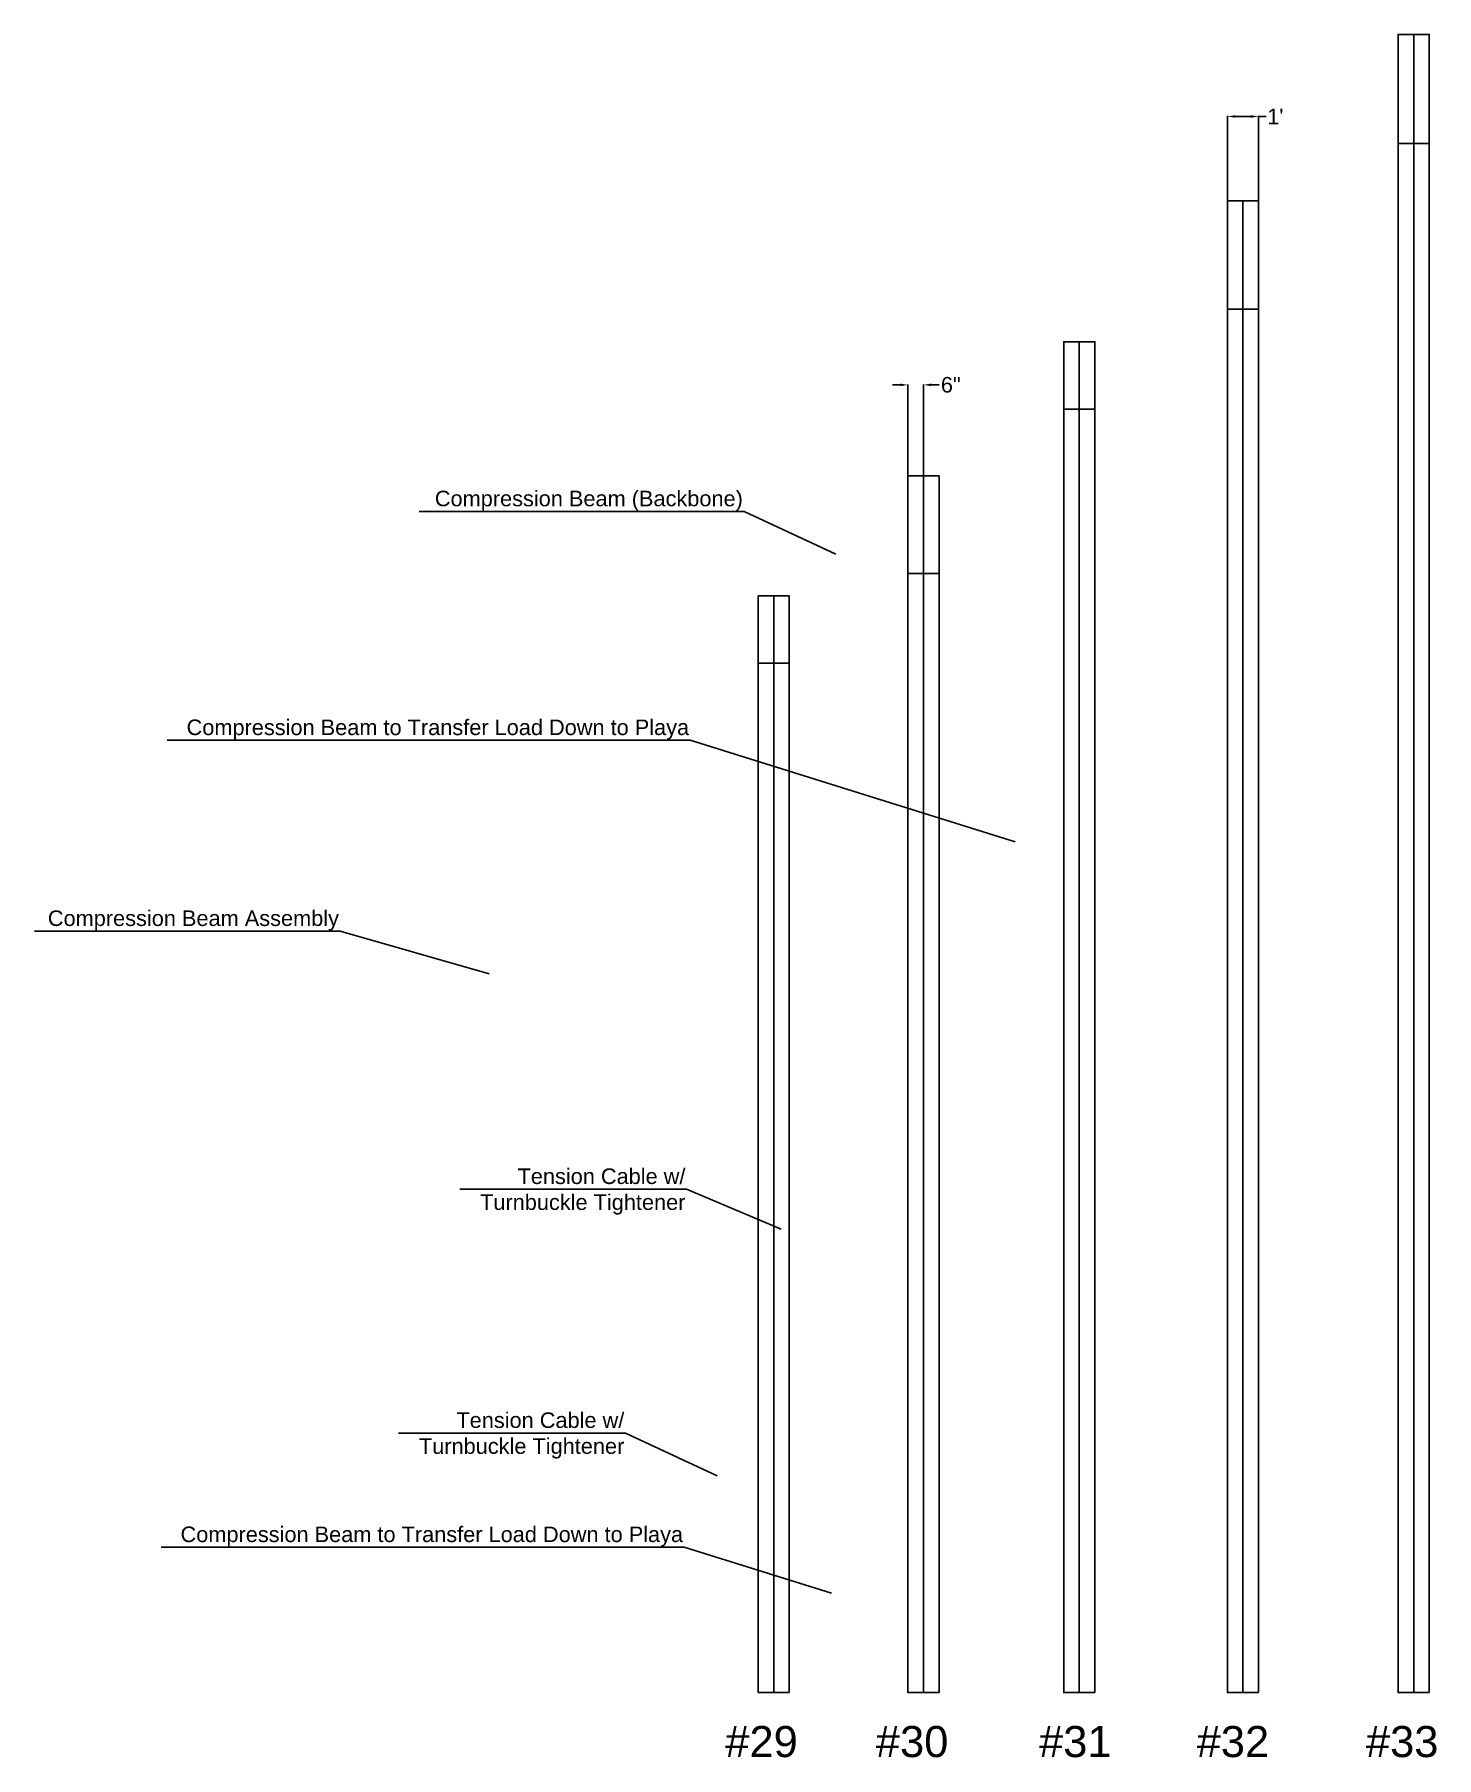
# Model space of a CAD drawing. Header units: inches. Extents: x -4 to 7866, y -130 to 1088.
# Drawn here: x 6944 to 7484, y -23 to 641 of the extents above; entities that cross this region are included whole.
import ezdxf
from ezdxf import colors
from ezdxf.entities.mleader import LeaderData, LeaderLine
from ezdxf.math import Vec2, Vec3

# ---------------------------------------------------------------- set-up
doc = ezdxf.new("R2010")
doc.units = ezdxf.units.IN
doc.header["$MEASUREMENT"] = 0
doc.layers.add('Annotation', color=7, linetype='Continuous', lineweight=9)
doc.styles.get("Standard").update_dxf_attribs({"font": 'Arial.ttf'})
doc.dimstyles.get("Standard").update_dxf_attribs({"dimtxt": 0.18, "dimasz": 0.18, "dimexe": 0.18, "dimexo": 0.0625, "dimgap": 0.09, "dimtad": 0, "dimtih": 1, "dimtoh": 1, "dimdec": 4, "dimzin": 0, "dimdsep": 46, "dimtxsty": 'Standard', "dimcen": 0.09, "dimadec": 0, "dimazin": 0, "dimtfac": 1, "dimtdec": 4, "dimtofl": 0, "dimtmove": 0, "dimatfit": 3, "dimfxl": 1, "dimtolj": 1, "dimtzin": 0, "dimarcsym": 0})

msp = doc.modelspace()

# ---------------------------------------------------------------- texts
at = {"layer": 'Annotation', "char_height": 12, "attachment_point": 1}
for s, insert in [('#29', (7210.12244, -10.98894)), ('#30', (7268.17833, -10.98894)), ('#31', (7331.10862, -10.98894)), ('#32', (7391.88199, -10.98894)), ('#33', (7457.14984, -10.98894))]:
    msp.add_mtext_dynamic_manual_height_columns(s, width=40.8260776, gutter_width=1, heights=[0], dxfattribs=dict(at, insert=insert))

# ---------------------------------------------------------------- blocks, each defined once
blk = doc.blocks.new('*D116')
at = {"layer": 'Annotation', "color": 0, "lineweight": -2, "transparency": 16777216}
for p, q in [((7277.56, 506.24), (7274.56, 506.24)), ((7280.56, 471.21), (7280.56, 506.42)), ((7286.56, 471.21), (7286.56, 506.42)), ((7289.56, 506.24), (7292.56, 506.24))]:
    blk.add_line(p, q, dxfattribs=at)
at = {"layer": 'Annotation', "color": 0, "transparency": 16777216}
for points in [[(7277.56, 506.74), (7277.56, 505.74), (7280.56, 506.24)], [(7289.56, 506.74), (7289.56, 505.74), (7286.56, 506.24)]]:
    blk.add_solid(points, dxfattribs=at)
at = {"layer": 'Annotation', "color": 0, "transparency": 16777216, "insert": (7297.08, 506.24), "char_height": 6, "attachment_point": 5}
blk.add_mtext('\\A1;6"', dxfattribs=at)
blk = doc.blocks.new('*D117')
at = {"layer": 'Annotation', "color": 0, "lineweight": -2, "transparency": 16777216}
for p, q in [((7403.75, 577.3), (7403.75, 609.94)), ((7406.75, 609.76), (7412.75, 609.76)), ((7415.75, 577.3), (7415.75, 609.94)), ((7415.75, 609.76), (7418.75, 609.76))]:
    blk.add_line(p, q, dxfattribs=at)
at = {"layer": 'Annotation', "color": 0, "transparency": 16777216}
for points in [[(7406.75, 610.26), (7406.75, 609.26), (7403.75, 609.76)], [(7412.75, 610.26), (7412.75, 609.26), (7415.75, 609.76)]]:
    blk.add_solid(points, dxfattribs=at)
at = {"layer": 'Annotation', "color": 0, "transparency": 16777216, "insert": (7422.21, 609.76), "char_height": 6, "attachment_point": 5}
blk.add_mtext("\\A1;1'", dxfattribs=at)

# ---------------------------------------------------------------- dimensions: what is measured, and where the dimension line sits
at = {"layer": 'Annotation'}
for base, p1, p2, picture, middle in [((7415.75125, 609.75778), (7403.75125, 577.23436), (7415.75125, 577.23436), '*D117', (7422.20691, 609.75778)), ((7286.56375, 506.23505), (7280.56375, 471.14515), (7286.56375, 471.14515), '*D116', (7297.08353, 506.23505))]:
    dim = msp.add_linear_dim(base=base, p1=p1, p2=p2, dimstyle='Standard', override={"dimtxt": 6, "dimasz": 3, "dimgap": 1, "dimlunit": 4, "dimcen": 3, "dimtmove": 0}, dxfattribs=at)
    dim.commit()
    dim.dimension.update_dxf_attribs({"geometry": picture, "text_midpoint": middle})

# ---------------------------------------------------------------- linework, layer by layer
for p, q in [((7481.56375, 599.38477), (7469.56375, 599.38477)), ((7415.75125, 535.43151), (7403.75125, 535.43151)), ((7340.62625, 496.86235), (7352.62625, 496.86235)), ((7292.56375, 433.48222), (7280.56375, 433.48222)), ((7234.81375, 398.86235), (7222.81375, 398.86235))]:
    msp.add_line(p, q)
for points in [[(7475.56375, 1.86235), (7469.56375, 1.86235), (7469.56375, 641.38477), (7475.56375, 641.38477)], [(7481.56375, 1.86235), (7475.56375, 1.86235), (7475.56375, 641.38477), (7481.56375, 641.38477)], [(7409.75125, 1.86235), (7403.75125, 1.86235), (7403.75125, 577.23436), (7409.75125, 577.23436)], [(7415.75125, 1.86235), (7409.75125, 1.86235), (7409.75125, 577.23436), (7415.75125, 577.23436)], [(7346.62625, 1.86235), (7340.62625, 1.86235), (7340.62625, 522.86235), (7346.62625, 522.86235)], [(7352.62625, 1.86235), (7346.62625, 1.86235), (7346.62625, 522.86235), (7352.62625, 522.86235)], [(7286.56375, 1.86235), (7280.56375, 1.86235), (7280.56375, 471.14515), (7286.56375, 471.14515)], [(7292.56375, 1.86235), (7286.56375, 1.86235), (7286.56375, 471.14515), (7292.56375, 471.14515)], [(7228.81375, 1.86235), (7222.81375, 1.86235), (7222.81375, 424.86235), (7228.81375, 424.86235)], [(7234.81375, 1.86235), (7228.81375, 1.86235), (7228.81375, 424.86235), (7234.81375, 424.86235)]]:
    msp.add_lwpolyline(points, close=True)

msp.set_redraw_order([(e.dxf.handle, doc.entitydb.next_handle()) for e in msp.query("TEXT MTEXT ATTDEF DIMENSION ARC_DIMENSION")])  # texts and dimensions are drawn at this point

# ---------------------------------------------------------------- leaders
ml = msp.add_multileader_mtext('Standard', dxfattribs=at)
ml.set_content('Compression Beam (Backbone)  ', color=256)
ml.set_leader_properties()
ml.build(insert=Vec2(0, 0))
ml.multileader.update_dxf_attribs({"text_right_attachment_type": 6, "dogleg_length": 0.36, "arrow_head_size": 0.18})
ctx = ml.context
ctx.base_point, ctx.char_height, ctx.arrow_head_size, ctx.landing_gap_size, ctx.plane_origin = Vec3(7099.11199, 461.23711), 6, 0.18, 0.09, Vec3(7252.8925, 440.916)
ctx.right_attachment, ctx.text_align_type = 6, 2
notes = []
notes.append((ctx, [(0, (1, 1, 0), (7217.36004, 457.41856), (-1, 0), 0.36, [(0, [(7252.8925, 440.916)], 0, [])])]))
ctx.mtext.insert, ctx.mtext.alignment, ctx.mtext.flow_direction = Vec3(7216.91004, 465.41856), 3, 5
ml = msp.add_multileader_mtext('Standard', dxfattribs=at)
ml.set_content('Compression Beam to Transfer Load Down to Playa  ', color=256)
ml.set_leader_properties()
ml.build(insert=Vec2(0, 0))
ml.multileader.update_dxf_attribs({"text_right_attachment_type": 6, "dogleg_length": 0.36, "arrow_head_size": 0.18})
ctx = ml.context
ctx.base_point, ctx.char_height, ctx.arrow_head_size, ctx.landing_gap_size, ctx.plane_origin = Vec3(7004.39308, 373.02768), 6, 0.18, 0.09, Vec3(7232.17087, 352.66564)
ctx.right_attachment, ctx.text_align_type = 6, 2
notes.append((ctx, [(0, (1, 1, 0), (7196.63841, 369.1682), (-1, 0), 0.36, [(0, [(7322.01354, 329.93887)], 0, [])])]))
ctx.mtext.insert, ctx.mtext.alignment, ctx.mtext.flow_direction = Vec3(7196.18841, 377.1682), 3, 5
ml = msp.add_multileader_mtext('Standard', dxfattribs=at)
ml.set_content('Compression Beam Assembly  ', color=256)
ml.set_leader_properties()
ml.build(insert=Vec2(0, 0))
ml.multileader.update_dxf_attribs({"text_right_attachment_type": 6, "dogleg_length": 0.36, "arrow_head_size": 0.18})
ctx = ml.context
ctx.base_point, ctx.char_height, ctx.arrow_head_size, ctx.landing_gap_size, ctx.plane_origin = Vec3(6950.07213, 299.40796), 6, 0.18, 0.09, Vec3(7119.21685, 279.04593)
ctx.right_attachment, ctx.text_align_type = 6, 2
notes.append((ctx, [(0, (1, 1, 0), (7061.60804, 295.54848), (-1, 0), 0.36, [(0, [(7119.21685, 279.04593)], 0, [])])]))
ctx.mtext.insert, ctx.mtext.alignment, ctx.mtext.flow_direction = Vec3(7061.15804, 303.54848), 3, 5
ml = msp.add_multileader_mtext('Standard', dxfattribs=at)
ml.set_content('Tension Cable w/ \\PTurnbuckle Tightener  ', color=256)
ml.set_leader_properties()
ml.build(insert=Vec2(0, 0))
ml.multileader.update_dxf_attribs({"text_right_attachment_type": 6, "dogleg_length": 0.36, "arrow_head_size": 0.18})
ctx = ml.context
ctx.base_point, ctx.char_height, ctx.arrow_head_size, ctx.landing_gap_size, ctx.plane_origin = Vec3(7116.59096, 199.89268), 6, 0.18, 0.09, Vec3(7230.75347, 179.53065)
ctx.right_attachment, ctx.text_align_type = 6, 2
notes.append((ctx, [(0, (1, 1, 0), (7195.22101, 196.0332), (-1, 0), 0.36, [(0, [(7231.81375, 180.59092)], 0, [])])]))
ctx.mtext.insert, ctx.mtext.alignment, ctx.mtext.flow_direction = Vec3(7194.77101, 204.0332), 3, 5
ml = msp.add_multileader_mtext('Standard', dxfattribs=at)
ml.set_content('Tension Cable w/ \\PTurnbuckle Tightener  ', color=256)
ml.set_leader_properties()
ml.build(insert=Vec2(0, 0))
ml.multileader.update_dxf_attribs({"text_right_attachment_type": 6, "dogleg_length": 0.36, "arrow_head_size": 0.18})
ctx = ml.context
ctx.base_point, ctx.char_height, ctx.arrow_head_size, ctx.landing_gap_size, ctx.plane_origin = Vec3(7093.01227, 105.81753), 6, 0.18, 0.09, Vec3(7207.17478, 85.45549)
ctx.right_attachment, ctx.text_align_type = 6, 2
notes.append((ctx, [(0, (1, 1, 0), (7171.64231, 101.95805), (-1, 0), 0.36, [(0, [(7207.17478, 85.45549)], 0, [])])]))
ctx.mtext.insert, ctx.mtext.alignment, ctx.mtext.flow_direction = Vec3(7171.19231, 109.95805), 3, 5
ml = msp.add_multileader_mtext('Standard', dxfattribs=at)
ml.set_content('Compression Beam to Transfer Load Down to Playa  ', color=256)
ml.set_leader_properties()
ml.build(insert=Vec2(0, 0))
ml.multileader.update_dxf_attribs({"text_right_attachment_type": 6, "dogleg_length": 0.36, "arrow_head_size": 0.18})
ctx = ml.context
ctx.base_point, ctx.char_height, ctx.arrow_head_size, ctx.landing_gap_size, ctx.plane_origin = Vec3(7002.06154, 61.79675), 6, 0.18, 0.09, Vec3(7229.83933, 41.43471)
ctx.right_attachment, ctx.text_align_type = 6, 2
notes.append((ctx, [(0, (1, 1, 0), (7194.30686, 57.93727), (-1, 0), 0.36, [(0, [(7251.2498, 40.12008)], 0, [])])]))
ctx.mtext.insert, ctx.mtext.alignment, ctx.mtext.flow_direction = Vec3(7193.85686, 65.93727), 3, 5
for ctx, leaders in notes:
    for number, flags, end, landing, length, lines in leaders:
        leader = LeaderData()
        leader.index, (leader.has_last_leader_line, leader.has_dogleg_vector, leader.attachment_direction) = number, flags
        leader.last_leader_point, leader.dogleg_vector, leader.dogleg_length = Vec3(end), Vec3(landing), length
        for number, points, colour, breaks in lines:
            line = LeaderLine()
            line.index, line.vertices, line.color, line.breaks = number, Vec3.list(points), colors.encode_raw_color(colour), breaks
            leader.lines.append(line)
        ctx.leaders.append(leader)

doc.saveas('drawing.dxf')
